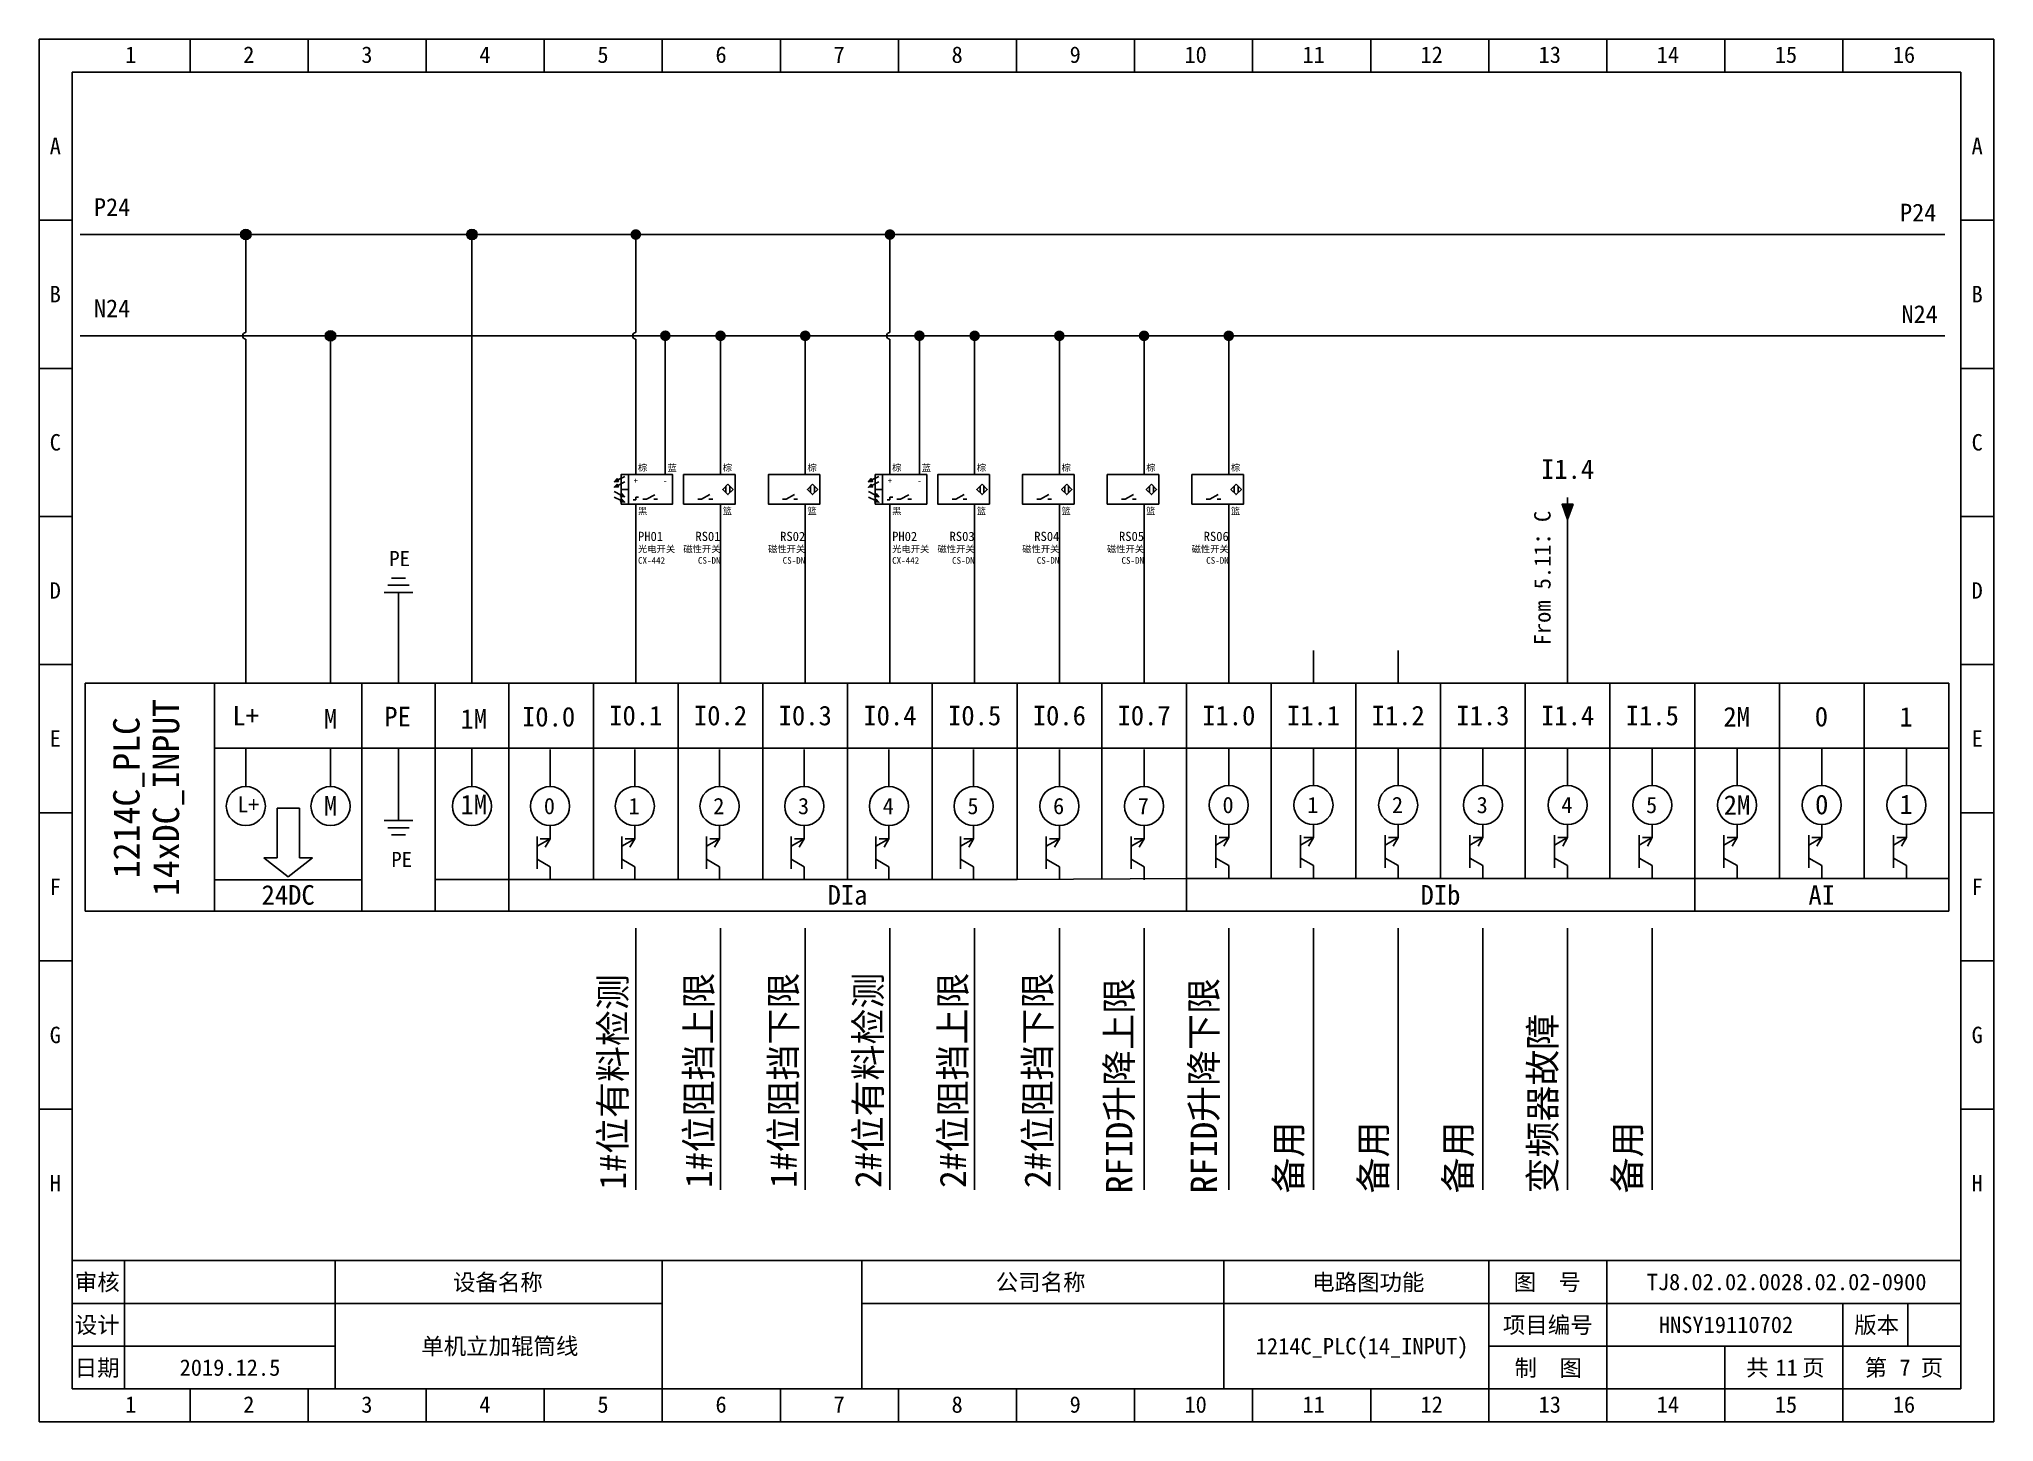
# Model space of a CAD drawing. Header units: millimetres. Extents: x 2035 to 3883, y 1511 to 1945.
# Drawn here: x 2035.1 to 2332.1, y 1513.8 to 1723.8 of the extents above; entities that cross this region are included whole.
import ezdxf
from ezdxf.enums import TextEntityAlignment as Align

# ---------------------------------------------------------------- set-up
doc = ezdxf.new("R2010")
doc.units = ezdxf.units.MM
doc.layers.add('EPLAN300', color=5, linetype='Continuous', lineweight=25)
doc.layers.add('EPLAN311', color=1, linetype='Continuous', lineweight=25)
doc.styles.get("Standard").update_dxf_attribs({"font": 'arial.ttf'})
doc.styles.add('宋体', font='')
doc.styles.get('宋体').set_extended_font_data('宋体')

msp = doc.modelspace()

# ---------------------------------------------------------------- texts
at = {"color": 1, "style": '宋体'}
msp.add_text('From 5.11：C', height=2.5, rotation=90, dxfattribs=at).set_placement((2264.74, 1631.78))
at = {"style": '宋体'}
for s, height, p in [('I0.0', 2.97, (2108.46, 1619.45)), ('0', 2.48, (2111.78, 1606.13)), ('1', 2.48, (2124.65, 1606.13)), ('2', 2.48, (2137.52, 1606.13)), ('3', 2.48, (2150.39, 1606.13)), ('4', 2.48, (2163.26, 1606.13)), ('5', 2.48, (2176.13, 1606.13)), ('6', 2.48, (2189.15, 1606.13)), ('7', 2.48, (2202.02, 1606.13)), ('0', 2.48, (2214.89, 1606.29)), ('1', 2.48, (2227.76, 1606.29)), ('2', 2.48, (2240.63, 1606.29)), ('3', 2.48, (2253.5, 1606.29)), ('4', 2.48, (2266.37, 1606.29)), ('5', 2.48, (2279.24, 1606.29))]:
    msp.add_text(s, height=height, dxfattribs=at).set_placement(p)
at = {"color": 0, "style": '宋体'}
for s, rotation, p in [('1#位有料检测 ', 89.9965, (2124.26, 1549.1)), ('1#位阻挡上限', 89.9965, (2137.31, 1549.34)), ('1#位阻挡下限 ', 89.9965, (2150.18, 1549.34)), ('2#位有料检测 ', 89.9965, (2163.05, 1549.34)), ('2#位阻挡上限 ', 89.9965, (2175.92, 1549.34)), ('2#位阻挡下限 ', 89.9965, (2188.79, 1549.34)), ('RFID升降上限', 90, (2201.18, 1548.54)), ('RFID升降下限', 90, (2214.05, 1548.54)), ('变频器故障', 90, (2265.53, 1548.54)), ('备用', 90, (2226.92, 1548.54)), ('备用', 90, (2239.79, 1548.54)), ('备用', 90, (2252.66, 1548.54)), ('备用', 90, (2278.4, 1548.54))]:
    msp.add_text(s, height=4, rotation=rotation, dxfattribs=at).set_placement(p)
at = {"style": '宋体'}
for s, width, insert, char_height, attachment_point in [('P24', 2.5259, (2046.18, 1698.33), 2.7, 5), ('P24', 2.5259, (2320.59, 1697.5), 2.7, 5), ('N24', 2.5259, (2046.18, 1682.96), 2.7, 5), ('N24', 2.5259, (2320.81, 1682.08), 2.7, 5), ('I1.4', 2.5259, (2267.32, 1658.52), 2.97, 5), ('PE', 3.0901, (2088.3, 1646.11), 2.31, 1), ('L+', 2.5259, (2066.49, 1621.09), 2.97, 5), ('\\pi-5.94,l8.91,t8.91;PE', 2.5259, (2088.07, 1620.95), 2.97, 5), ('I0.1', 2.5259, (2125.75, 1621.09), 2.97, 5), ('I0.2', 2.5259, (2138.62, 1621.09), 2.97, 5), ('I0.3', 2.5259, (2151.49, 1621.09), 2.97, 5), ('I0.4', 2.5259, (2164.36, 1621.09), 2.97, 5), ('I0.5', 2.5259, (2177.23, 1621.09), 2.97, 5), ('I0.6', 2.5259, (2190.1, 1621.09), 2.97, 5), ('I0.7', 2.5259, (2202.97, 1621.09), 2.97, 5), ('I1.0', 2.5259, (2215.84, 1621.09), 2.97, 5), ('I1.1', 2.5259, (2228.71, 1621.09), 2.97, 5), ('I1.2', 2.5259, (2241.58, 1621.09), 2.97, 5), ('I1.3', 2.5259, (2254.45, 1621.09), 2.97, 5), ('I1.4', 2.5259, (2267.32, 1621.09), 2.97, 5), ('I1.5', 2.5259, (2280.19, 1621.09), 2.97, 5), ('2M', 2.5259, (2293.01, 1620.93), 2.97, 5), ('0', 2.5259, (2305.88, 1620.93), 2.97, 5), ('1', 2.5259, (2318.75, 1620.93), 2.97, 5), ('L+', 2.5259, (2066.87, 1607.61), 2.42, 5), ('2M', 2.5259, (2293.06, 1607.52), 2.97, 5), ('0', 2.5259, (2305.93, 1607.58), 2.97, 5), ('1', 2.5259, (2318.75, 1607.62), 2.97, 5), ('PE', 3.0901, (2088.61, 1600.41), 2.31, 1), ('24DC', 2.5259, (2072.93, 1593.85), 2.97, 5), ('DIa', 2.5259, (2157.92, 1593.85), 2.97, 5), ('DIb', 2.5259, (2248.01, 1593.85), 2.97, 5), ('AI', 2.5259, (2305.93, 1593.85), 2.97, 5)]:
    msp.add_mtext_dynamic_manual_height_columns(s, width=width, gutter_width=12.5, heights=[0], dxfattribs=dict(at, insert=insert, char_height=char_height, attachment_point=attachment_point))
at = {"char_height": 2.97, "width": 0.5197, "attachment_point": 1, "style": '宋体'}
for s, insert in [('M', (2078.37, 1622.09)), ('1M', (2099.11, 1622.09)), ('M', (2078.37, 1608.87)), ('1M', (2099.11, 1609.09))]:
    msp.add_mtext(s, dxfattribs=dict(at, insert=insert))
at = {"style": '宋体'}
for tag, p in [('14xDC_INPUT', (2054.37, 1608.66)), ('1214C_PLC', (2048.35, 1608.64))]:
    msp.add_attdef(tag, text='封页', height=4, rotation=90, dxfattribs=at).set_placement(p, align=Align.MIDDLE_CENTER)
for tag, text, p in [('TJ8.02.02.0028.02.02-0900', 'TJ8.01.01.0181.00.01-0900', (2300.59, 1535.09)), ('HNSY19110702', '####', (2291.39, 1528.59)), ('单机立加辊筒线', '', (2105.09, 1525.34)), ('1214C_PLC(14_INPUT)', '封页', (2236.09, 1525.34)), ('2019.12.5', '2019/09/23', (2064.09, 1522.09)), ('11', '02', (2300.59, 1522.09)), ('7', '01', (2318.59, 1522.09))]:
    msp.add_attdef(tag, text=text, height=2.5, dxfattribs=at).set_placement(p, align=Align.MIDDLE_CENTER)

# ---------------------------------------------------------------- blocks, each defined once
blk = doc.blocks.new('*U89')
blk.add_line((-2.5, 0), (2.5, 0))
blk = doc.blocks.new('*U90')
at = {"color": 0, "linetype": 'ByBlock', "lineweight": -2, "transparency": 16777216}
for p in [(0, 0), (0, -22.5), (0, -45), (0, -67.5), (0, -90), (0, -112.5), (0, -135)]:
    blk.add_blockref('*U89', p, dxfattribs=at)
blk = doc.blocks.new('*U91')
blk.add_line((-2.5, 0), (2.5, 0))
blk = doc.blocks.new('*U92')
at = {"color": 0, "linetype": 'ByBlock', "lineweight": -2, "transparency": 16777216}
for p in [(0, 0), (0, -22.5), (0, -45), (0, -67.5), (0, -90), (0, -112.5), (0, -135)]:
    blk.add_blockref('*U91', p, dxfattribs=at)
blk = doc.blocks.new('制图图框')
for p, q in [((-2700.08, 789.32), (-2403.08, 789.32)), ((-2700.08, 579.32), (-2700.08, 789.32)), ((-2700.08, 789.32), (-2700.08, 784.32)), ((-2700.08, 789.32), (-2695.08, 789.32)), ((-2677.15, 789.32), (-2677.15, 784.32)), ((-2659.21, 789.32), (-2659.21, 784.32)), ((-2641.27, 789.32), (-2641.27, 784.32)), ((-2623.33, 789.32), (-2623.33, 784.32)), ((-2605.4, 789.32), (-2605.4, 784.32)), ((-2587.46, 789.32), (-2587.46, 784.32)), ((-2569.52, 789.32), (-2569.52, 784.32)), ((-2551.58, 789.32), (-2551.58, 784.32)), ((-2533.65, 789.32), (-2533.65, 784.32)), ((-2515.71, 789.32), (-2515.71, 784.32)), ((-2497.77, 789.32), (-2497.77, 784.32)), ((-2479.83, 789.32), (-2479.83, 784.32)), ((-2461.9, 789.32), (-2461.9, 784.32)), ((-2443.96, 789.32), (-2443.96, 784.32)), ((-2426.02, 789.32), (-2426.02, 784.32)), ((-2403.08, 789.32), (-2403.08, 579.32)), ((-2403.08, 789.32), (-2403.08, 784.32)), ((-2695.08, 784.32), (-2408.08, 784.32)), ((-2695.08, 584.32), (-2695.08, 784.32)), ((-2408.08, 784.32), (-2408.08, 584.32)), ((-2408.08, 603.82), (-2695.08, 603.82)), ((-2687.08, 603.82), (-2687.08, 584.32)), ((-2655.08, 603.82), (-2655.08, 584.32)), ((-2655.08, 603.82), (-2655.08, 584.32)), ((-2605.4, 579.32), (-2605.4, 603.82)), ((-2575.08, 603.82), (-2575.08, 584.32)), ((-2575.08, 603.82), (-2575.08, 584.32)), ((-2575.08, 603.82), (-2575.08, 584.32)), ((-2520.08, 603.82), (-2520.08, 584.32)), ((-2479.83, 579.32), (-2479.83, 603.82)), ((-2461.9, 579.32), (-2461.9, 603.82)), ((-2655.08, 597.32), (-2695.08, 597.32)), ((-2605.4, 597.32), (-2655.08, 597.32)), ((-2408.08, 597.32), (-2575.08, 597.32)), ((-2426.02, 579.32), (-2426.02, 597.32)), ((-2416.18, 597.32), (-2416.18, 590.82)), ((-2655.08, 590.82), (-2695.08, 590.82)), ((-2408.08, 590.82), (-2479.83, 590.82)), ((-2443.96, 579.32), (-2443.96, 590.82)), ((-2695.08, 584.32), (-2408.08, 584.32)), ((-2677.15, 579.32), (-2677.15, 584.32)), ((-2659.21, 579.32), (-2659.21, 584.32)), ((-2641.27, 579.32), (-2641.27, 584.32)), ((-2623.33, 579.32), (-2623.33, 584.32)), ((-2587.46, 579.32), (-2587.46, 584.32)), ((-2569.52, 579.32), (-2569.52, 584.32)), ((-2551.58, 579.32), (-2551.58, 584.32)), ((-2533.65, 579.32), (-2533.65, 584.32)), ((-2515.71, 579.32), (-2515.71, 584.32)), ((-2497.77, 579.32), (-2497.77, 584.32)), ((-2403.08, 579.32), (-2700.08, 579.32))]:
    blk.add_line(p, q)
blk.add_blockref('*U90', (-2697.58, 761.82))
at = {"xscale": -1}
blk.add_blockref('*U92', (-2405.58, 761.82), dxfattribs=at)
at = {"style": '宋体'}
for s, p in [('1', (-2687.01, 785.71)), ('2', (-2669.07, 785.71)), ('3', (-2651.13, 785.71)), ('4', (-2633.2, 785.71)), ('5', (-2615.26, 785.71)), ('6', (-2597.32, 785.71)), ('7', (-2579.38, 785.71)), ('8', (-2561.45, 785.71)), ('9', (-2543.51, 785.71)), ('10', (-2526.07, 785.71)), ('11', (-2508.13, 785.71)), ('12', (-2490.2, 785.71)), ('13', (-2472.26, 785.71)), ('14', (-2454.32, 785.71)), ('15', (-2436.38, 785.71)), ('16', (-2418.45, 785.71)), ('A', (-2698.47, 771.84)), ('A', (-2406.47, 771.84)), ('B', (-2698.47, 749.34)), ('B', (-2406.47, 749.34)), ('C', (-2698.47, 726.84)), ('C', (-2406.47, 726.84)), ('D', (-2698.47, 704.34)), ('D', (-2406.47, 704.34)), ('E', (-2698.47, 681.84)), ('E', (-2406.47, 681.84)), ('F', (-2698.47, 659.34)), ('F', (-2406.47, 659.34)), ('G', (-2698.47, 636.84)), ('G', (-2406.47, 636.84)), ('H', (-2698.47, 614.34)), ('H', (-2406.47, 614.34)), ('审核', (-2694.65, 599.29)), ('设备名称', (-2637.2, 599.28)), ('公司名称', (-2554.73, 599.29)), ('电路图功能', (-2506.66, 599.29)), ('图  号', (-2476.05, 599.3)), ('设计', (-2694.66, 592.79)), ('项目编号', (-2477.68, 592.79)), ('版本', (-2424.3, 592.79)), ('日期', (-2694.66, 586.29)), ('制  图', (-2475.91, 586.28)), ('共   页', (-2440.72, 586.31)), ('第   页', (-2422.72, 586.3)), ('1', (-2687.01, 580.71)), ('2', (-2669.07, 580.71)), ('3', (-2651.13, 580.71)), ('4', (-2633.2, 580.71)), ('5', (-2615.26, 580.71)), ('6', (-2597.32, 580.71)), ('7', (-2579.38, 580.71)), ('8', (-2561.45, 580.71)), ('9', (-2543.51, 580.71)), ('10', (-2526.07, 580.71)), ('11', (-2508.13, 580.71)), ('12', (-2490.2, 580.71)), ('13', (-2472.26, 580.71)), ('14', (-2454.32, 580.71)), ('15', (-2436.38, 580.71)), ('16', (-2418.45, 580.71))]:
    blk.add_text(s, height=2.5, dxfattribs=at).set_placement(p)
blk = doc.blocks.new('*U71')
blk.add_line((0, 0.14), (0, 5.8))
blk.add_circle((0, -2.83), 2.97)
blk = doc.blocks.new('*U72')
at = {"color": 0, "linetype": 'ByBlock', "lineweight": -2, "transparency": 16777216}
for p in [(0, 0), (12.87, 0), (25.74, 0)]:
    blk.add_blockref('*U71', p, dxfattribs=at)
blk = doc.blocks.new('光电光栅常开')
at = {"layer": 'EPLAN300', "linetype": 'Continuous', "lineweight": 25, "ltscale": 4}
for points in [[(-3.56, 6.25), (-4.09, 5.65), (-3.3, 5.72)], [(-3.56, 5.2), (-4.09, 4.6), (-3.3, 4.67)], [(-2.63, 3.39), (-2.1, 2.8), (-2.89, 2.87)], [(-2.63, 2.34), (-2.1, 1.75), (-2.89, 1.82)]]:
    blk.add_hatch(color=5, dxfattribs=at).paths.add_polyline_path(points, flags=0)
at = {"layer": 'EPLAN300', "color": 5, "linetype": 'Continuous', "lineweight": 25, "ltscale": 4}
for p, q in [((0, 8.4), (0, 7)), ((5.6, 8.4), (5.6, 7)), ((-2.76, 3.13), (-4.09, 3.8)), ((-3.43, 5.99), (-2.1, 6.65)), ((-3.43, 4.94), (-2.1, 5.6)), ((-2.8, 4.2), (-1.4, 4.2)), ((-1.4, 7), (-1.4, 1.4)), ((-2.76, 2.08), (-4.09, 2.75)), ((0, 2.71), (0, 2.19)), ((0, 1.4), (0, 0)), ((3.59, 3.14), (2.01, 2.36))]:
    blk.add_line(p, q, dxfattribs=at)
at = {"layer": 'EPLAN300', "color": 5, "linetype": 'Continuous', "lineweight": 25}
for p, q in [((0, 2.19), (-0.53, 2.19)), ((0.53, 2.71), (0, 2.71)), ((2.01, 2.36), (1.31, 2.36)), ((4.11, 2.36), (3.41, 2.36))]:
    blk.add_line(p, q, dxfattribs=at)
at = {"layer": 'EPLAN300', "color": 5, "linetype": 'Continuous', "lineweight": 25, "ltscale": 4}
for points in [[(-3.56, 6.25), (-4.09, 5.65), (-3.3, 5.72)], [(-3.56, 5.2), (-4.09, 4.6), (-3.3, 4.67)], [(-2.8, 1.4), (7, 1.4), (7, 7), (-2.8, 7)], [(-2.63, 3.39), (-2.1, 2.8), (-2.89, 2.87)], [(-2.63, 2.34), (-2.1, 1.75), (-2.89, 1.82)]]:
    blk.add_lwpolyline(points, close=True, dxfattribs=at)
at = {"color": 0, "style": '宋体'}
for tag, p in [('01', (0.42, 7.67)), ('03', (6.02, 7.67)), ('02', (0.42, -0.54)), ('05', (0.42, -7.76)), ('06', (0.42, -9.92))]:
    blk.add_attdef(tag, p, '', height=1.26, dxfattribs=at)
at = {"color": 5, "style": '宋体'}
blk.add_attdef('04', (0.42, -5.6), '', height=1.75, dxfattribs=at)
at = {"layer": 'EPLAN300', "color": 5, "style": '宋体'}
for s, p in [('+', (0, 5.84)), ('-', (5.6, 5.84))]:
    blk.add_text(s, height=1.05, dxfattribs=at).set_placement(p, align=Align.MIDDLE_CENTER)
blk = doc.blocks.new('磁性接近开关2线常开')
at = {"layer": 'EPLAN300', "color": 5, "linetype": 'Continuous', "lineweight": 25, "ltscale": 4}
for p, q in [((0, 8.4), (0, 7)), ((1.03, 3.58), (1.03, 4.82)), ((1.77, 3.58), (1.77, 4.82)), ((-2.01, 3.24), (-3.59, 2.36)), ((0, 1.4), (0, 0))]:
    blk.add_line(p, q, dxfattribs=at)
at = {"layer": 'EPLAN300', "color": 5, "linetype": 'Continuous', "lineweight": 25}
for p, q in [((-3.59, 2.36), (-4.29, 2.36)), ((-1.49, 2.36), (-2.19, 2.36))]:
    blk.add_line(p, q, dxfattribs=at)
at = {"layer": 'EPLAN300', "color": 5, "linetype": 'Continuous', "lineweight": 25, "ltscale": 4}
for points in [[(2.8, 7), (-7, 7), (-7, 1.4), (2.8, 1.4)], [(1.4, 5.19), (0.41, 4.2), (1.4, 3.21), (2.39, 4.2)]]:
    blk.add_lwpolyline(points, close=True, dxfattribs=at)
at = {"color": 0, "style": '宋体'}
for tag, p in [('01', (0.42, 7.67)), ('02', (0.42, -0.54))]:
    blk.add_attdef(tag, p, '', height=1.26, dxfattribs=at)
at = {"color": 5, "style": '宋体'}
blk.add_attdef('03', text='', height=1.75, dxfattribs=at).set_placement((0, -5.6), align=Align.RIGHT)
at = {"color": 0, "style": '宋体'}
for tag, p in [('04', (0, -7.76)), ('05', (0, -9.92))]:
    blk.add_attdef(tag, text='', height=1.26, dxfattribs=at).set_placement(p, align=Align.RIGHT)
blk = doc.blocks.new('箭头')
at = {"layer": 'EPLAN311', "linetype": 'Continuous', "lineweight": 25, "ltscale": 4}
blk.add_hatch(color=1, dxfattribs=at).paths.add_polyline_path([(0.875, 0.7), (2.8, 0), (0.875, -0.7)], flags=0)
at = {"layer": 'EPLAN311', "color": 1, "linetype": 'Continuous', "lineweight": 25, "ltscale": 4}
blk.add_line((0, 0), (0.875, 0), dxfattribs=at)
blk.add_lwpolyline([(0.875, 0.7), (2.8, 0), (0.875, -0.7)], close=True, dxfattribs=at)
at = {"color": 5}
blk.add_attdef('70_20010', text='', height=1.7535, dxfattribs=at).set_placement((3.5, -0.17535), align=Align.MIDDLE_LEFT)

# ---------------------------------------------------------------- hatches: boundary and pattern name
at = {"layer": 'EPLAN311', "linetype": 'ByBlock', "lineweight": 15, "ltscale": 4}
h = msp.add_hatch(color=0, dxfattribs=at)
edge = h.paths.add_edge_path()
edge.add_arc((2066.5, 1694.16), 0.81, 0, 360)
h = msp.add_hatch(color=0, dxfattribs=at)
edge = h.paths.add_edge_path()
edge.add_arc((2100.86, 1694.16), 0.81, 0, 360)
h = msp.add_hatch(color=0, dxfattribs=at)
edge = h.paths.add_edge_path()
edge.add_arc((2125.75, 1694.16), 0.81, 0, 360)
h = msp.add_hatch(color=0, dxfattribs=at)
edge = h.paths.add_edge_path()
edge.add_arc((2164.36, 1694.16), 0.81, 0, 360)
h = msp.add_hatch(color=0, dxfattribs=at)
edge = h.paths.add_edge_path()
edge.add_arc((2079.37, 1678.78), 0.81, 0, 360)
h = msp.add_hatch(color=0, dxfattribs=at)
edge = h.paths.add_edge_path()
edge.add_arc((2130.23, 1678.79), 0.81, 0, 360)
h = msp.add_hatch(color=0, dxfattribs=at)
edge = h.paths.add_edge_path()
edge.add_arc((2138.62, 1678.78), 0.81, 0, 360)
h = msp.add_hatch(color=0, dxfattribs=at)
edge = h.paths.add_edge_path()
edge.add_arc((2151.49, 1678.78), 0.81, 0, 360)
h = msp.add_hatch(color=0, dxfattribs=at)
edge = h.paths.add_edge_path()
edge.add_arc((2168.84, 1678.79), 0.81, 0, 360)
h = msp.add_hatch(color=0, dxfattribs=at)
edge = h.paths.add_edge_path()
edge.add_arc((2177.23, 1678.78), 0.81, 0, 360)
h = msp.add_hatch(color=0, dxfattribs=at)
edge = h.paths.add_edge_path()
edge.add_arc((2190.1, 1678.78), 0.81, 0, 360)
h = msp.add_hatch(color=0, dxfattribs=at)
edge = h.paths.add_edge_path()
edge.add_arc((2202.97, 1678.78), 0.81, 0, 360)
h = msp.add_hatch(color=0, dxfattribs=at)
edge = h.paths.add_edge_path()
edge.add_arc((2215.84, 1678.78), 0.81, 0, 360)

# ---------------------------------------------------------------- linework, layer by layer
for p, q in [((2066.5, 1679.28), (2066.5, 1694.16)), ((2100.86, 1649.5), (2100.86, 1694.16)), ((2125.75, 1679.28), (2125.75, 1694.16)), ((2164.36, 1679.28), (2164.36, 1694.16)), ((2041.35, 1678.78), (2324.63, 1678.76)), ((2066.5, 1626.04), (2066.5, 1678.28)), ((2079.37, 1630.99), (2079.37, 1678.78)), ((2125.75, 1658.82), (2125.75, 1678.28)), ((2130.23, 1658.82), (2130.23, 1678.78)), ((2138.62, 1658.82), (2138.62, 1678.78)), ((2151.49, 1658.82), (2151.49, 1678.78)), ((2164.36, 1658.82), (2164.36, 1678.28)), ((2168.84, 1658.82), (2168.84, 1678.78)), ((2177.23, 1658.82), (2177.23, 1678.77)), ((2190.1, 1658.82), (2190.1, 1678.77)), ((2202.97, 1658.82), (2202.97, 1678.77)), ((2215.84, 1658.82), (2215.84, 1678.77)), ((2125.75, 1638.27), (2125.75, 1652.1)), ((2138.62, 1630.99), (2138.62, 1652.1)), ((2151.49, 1630.99), (2151.49, 1652.1)), ((2164.36, 1638.27), (2164.36, 1652.1)), ((2177.23, 1630.99), (2177.23, 1652.1)), ((2190.1, 1630.99), (2190.1, 1652.1)), ((2202.97, 1630.99), (2202.97, 1652.1)), ((2215.84, 1630.99), (2215.84, 1652.1)), ((2267.32, 1630.99), (2267.32, 1654.25)), ((2100.86, 1630.99), (2100.86, 1649.5)), ((2089.69, 1630.99), (2089.69, 1639.82)), ((2125.75, 1638.27), (2125.75, 1630.99)), ((2164.36, 1638.27), (2164.36, 1630.99)), ((2079.37, 1630.99), (2079.37, 1626.04)), ((2089.69, 1630.99), (2089.69, 1626.04)), ((2089.69, 1626.04), (2089.69, 1630.99)), ((2100.86, 1626.04), (2100.86, 1630.99)), ((2125.75, 1630.99), (2125.75, 1626.04)), ((2138.62, 1630.99), (2138.62, 1626.04)), ((2151.49, 1630.99), (2151.49, 1626.04)), ((2164.36, 1630.99), (2164.36, 1626.04)), ((2177.23, 1630.99), (2177.23, 1626.04)), ((2190.1, 1630.99), (2190.1, 1626.04)), ((2202.97, 1630.99), (2202.97, 1626.04)), ((2215.84, 1630.99), (2215.84, 1626.04)), ((2228.71, 1630.99), (2228.71, 1626.04)), ((2241.58, 1630.99), (2241.58, 1626.04)), ((2267.32, 1630.99), (2267.32, 1626.04)), ((2042.1, 1626.04), (2325.24, 1626.04)), ((2042.1, 1591.39), (2042.1, 1626.04)), ((2042.1, 1626.04), (2042.1, 1591.39)), ((2061.76, 1626.04), (2061.76, 1591.39)), ((2067.84, 1626.04), (2072.64, 1626.04)), ((2084.1, 1626.04), (2084.1, 1591.39)), ((2095.27, 1626.04), (2084.1, 1626.04)), ((2095.27, 1626.04), (2087.8, 1626.04)), ((2095.27, 1626.04), (2095.27, 1591.39)), ((2106.45, 1626.04), (2106.45, 1591.39)), ((2119.32, 1626.04), (2119.32, 1596.19)), ((2132.19, 1626.04), (2132.19, 1596.19)), ((2145.06, 1626.04), (2145.06, 1596.19)), ((2157.93, 1626.04), (2157.93, 1596.19)), ((2170.8, 1626.04), (2170.8, 1596.19)), ((2183.67, 1626.04), (2183.67, 1596.19)), ((2196.54, 1626.04), (2196.54, 1596.27)), ((2209.41, 1626.04), (2209.41, 1591.39)), ((2222.28, 1626.04), (2222.28, 1596.34)), ((2235.15, 1626.04), (2235.15, 1596.34)), ((2248.02, 1626.04), (2248.02, 1596.34)), ((2260.89, 1626.04), (2260.89, 1596.34)), ((2273.76, 1626.04), (2273.76, 1596.34)), ((2286.63, 1626.04), (2286.63, 1591.39)), ((2299.5, 1626.04), (2299.5, 1596.34)), ((2312.37, 1626.04), (2312.37, 1596.34)), ((2325.24, 1626.04), (2325.24, 1591.39)), ((2325.24, 1626.04), (2325.24, 1591.39)), ((2061.76, 1616.14), (2325.24, 1616.14)), ((2066.5, 1610.33), (2066.5, 1616.14)), ((2079.37, 1610.33), (2079.37, 1616.14)), ((2089.69, 1616.14), (2089.69, 1607.31)), ((2100.86, 1610.33), (2100.86, 1616.14)), ((2112.73, 1610.33), (2112.73, 1615.98)), ((2125.6, 1610.33), (2125.6, 1615.98)), ((2138.47, 1610.33), (2138.47, 1615.98)), ((2151.34, 1610.33), (2151.34, 1615.98)), ((2164.21, 1610.33), (2164.21, 1615.98)), ((2177.08, 1610.33), (2177.08, 1615.98)), ((2190.1, 1610.33), (2190.1, 1615.98)), ((2202.97, 1610.33), (2202.97, 1615.98)), ((2215.84, 1610.49), (2215.84, 1616.14)), ((2228.71, 1610.49), (2228.71, 1616.14)), ((2241.58, 1610.49), (2241.58, 1616.14)), ((2254.45, 1610.49), (2254.45, 1616.14)), ((2267.32, 1610.49), (2267.32, 1616.14)), ((2280.19, 1610.49), (2280.19, 1616.14)), ((2071.24, 1607.05), (2074.63, 1607.05)), ((2071.24, 1599.48), (2071.24, 1607.05)), ((2074.63, 1607.05), (2074.63, 1599.48)), ((2112.73, 1602.41), (2112.73, 1604.39)), ((2125.6, 1602.41), (2125.6, 1604.39)), ((2138.47, 1602.41), (2138.47, 1604.39)), ((2151.34, 1602.41), (2151.34, 1604.39)), ((2164.21, 1602.41), (2164.21, 1604.39)), ((2177.08, 1602.41), (2177.08, 1604.39)), ((2190.1, 1602.41), (2190.1, 1604.39)), ((2202.97, 1602.41), (2202.97, 1604.39)), ((2215.84, 1602.57), (2215.84, 1604.55)), ((2228.71, 1602.57), (2228.71, 1604.55)), ((2241.58, 1602.57), (2241.58, 1604.55)), ((2254.45, 1602.57), (2254.45, 1604.55)), ((2267.32, 1602.57), (2267.32, 1604.55)), ((2280.19, 1602.57), (2280.19, 1604.55)), ((2293.06, 1602.57), (2293.06, 1604.55)), ((2305.93, 1602.57), (2305.93, 1604.55)), ((2318.8, 1602.57), (2318.8, 1604.55)), ((2110.75, 1602.76), (2110.75, 1597.81)), ((2110.75, 1601.27), (2112.73, 1602.41)), ((2112.73, 1602.41), (2111.24, 1602.41)), ((2112.73, 1602.41), (2111.98, 1601.13)), ((2123.62, 1602.76), (2123.62, 1597.81)), ((2123.62, 1601.27), (2125.6, 1602.41)), ((2125.6, 1602.41), (2124.11, 1602.41)), ((2125.6, 1602.41), (2124.85, 1601.13)), ((2136.49, 1602.76), (2136.49, 1597.81)), ((2136.49, 1601.27), (2138.47, 1602.41)), ((2138.47, 1602.41), (2136.98, 1602.41)), ((2138.47, 1602.41), (2137.72, 1601.13)), ((2149.36, 1602.76), (2149.36, 1597.81)), ((2149.36, 1601.27), (2151.34, 1602.41)), ((2151.34, 1602.41), (2149.85, 1602.41)), ((2151.34, 1602.41), (2150.59, 1601.13)), ((2162.23, 1602.76), (2162.23, 1597.81)), ((2162.23, 1601.27), (2164.21, 1602.41)), ((2164.21, 1602.41), (2162.72, 1602.41)), ((2164.21, 1602.41), (2163.46, 1601.13)), ((2175.1, 1602.76), (2175.1, 1597.81)), ((2175.1, 1601.27), (2177.08, 1602.41)), ((2177.08, 1602.41), (2175.59, 1602.41)), ((2177.08, 1602.41), (2176.33, 1601.13)), ((2188.12, 1602.76), (2188.12, 1597.81)), ((2188.12, 1601.27), (2190.1, 1602.41)), ((2190.1, 1602.41), (2188.62, 1602.41)), ((2190.1, 1602.41), (2189.36, 1601.13)), ((2200.99, 1602.76), (2200.99, 1597.81)), ((2200.99, 1601.27), (2202.97, 1602.41)), ((2202.97, 1602.41), (2201.49, 1602.41)), ((2202.97, 1602.41), (2202.23, 1601.13)), ((2213.86, 1602.92), (2213.86, 1597.97)), ((2213.86, 1601.43), (2215.84, 1602.57)), ((2215.84, 1602.57), (2214.36, 1602.57)), ((2215.84, 1602.57), (2215.1, 1601.29)), ((2226.73, 1602.92), (2226.73, 1597.97)), ((2226.73, 1601.43), (2228.71, 1602.57)), ((2228.71, 1602.57), (2227.23, 1602.57)), ((2228.71, 1602.57), (2227.97, 1601.29)), ((2239.6, 1602.92), (2239.6, 1597.97)), ((2239.6, 1601.43), (2241.58, 1602.57)), ((2241.58, 1602.57), (2240.1, 1602.57)), ((2241.58, 1602.57), (2240.84, 1601.29)), ((2252.47, 1602.92), (2252.47, 1597.97)), ((2252.47, 1601.43), (2254.45, 1602.57)), ((2254.45, 1602.57), (2252.97, 1602.57)), ((2254.45, 1602.57), (2253.71, 1601.29)), ((2265.34, 1602.92), (2265.34, 1597.97)), ((2265.34, 1601.43), (2267.32, 1602.57)), ((2267.32, 1602.57), (2265.84, 1602.57)), ((2267.32, 1602.57), (2266.58, 1601.29)), ((2278.21, 1602.92), (2278.21, 1597.97)), ((2278.21, 1601.43), (2280.19, 1602.57)), ((2280.19, 1602.57), (2278.71, 1602.57)), ((2280.19, 1602.57), (2279.45, 1601.29)), ((2291.08, 1602.92), (2291.08, 1597.97)), ((2291.08, 1601.43), (2293.06, 1602.57)), ((2293.06, 1602.57), (2291.58, 1602.57)), ((2293.06, 1602.57), (2292.32, 1601.29)), ((2303.95, 1602.92), (2303.95, 1597.97)), ((2303.95, 1601.43), (2305.93, 1602.57)), ((2305.93, 1602.57), (2304.45, 1602.57)), ((2305.93, 1602.57), (2305.19, 1601.29)), ((2316.82, 1602.92), (2316.82, 1597.97)), ((2316.82, 1601.43), (2318.8, 1602.57)), ((2318.8, 1602.57), (2317.32, 1602.57)), ((2318.8, 1602.57), (2318.06, 1601.29)), ((2069.22, 1599.48), (2072.93, 1596.6)), ((2071.24, 1599.48), (2069.22, 1599.48)), ((2076.65, 1599.48), (2072.93, 1596.6)), ((2074.63, 1599.48), (2076.65, 1599.48)), ((2112.73, 1598.16), (2110.75, 1599.29)), ((2112.73, 1596.18), (2112.73, 1598.16)), ((2125.6, 1598.16), (2123.62, 1599.29)), ((2125.6, 1596.18), (2125.6, 1598.16)), ((2138.47, 1598.16), (2136.49, 1599.29)), ((2138.47, 1596.18), (2138.47, 1598.16)), ((2151.34, 1598.16), (2149.36, 1599.29)), ((2151.34, 1596.18), (2151.34, 1598.16)), ((2164.21, 1598.16), (2162.23, 1599.29)), ((2164.21, 1596.18), (2164.21, 1598.16)), ((2177.08, 1598.16), (2175.1, 1599.29)), ((2177.08, 1596.18), (2177.08, 1598.16)), ((2190.1, 1598.16), (2188.12, 1599.29)), ((2190.1, 1596.18), (2190.1, 1598.16)), ((2202.97, 1598.16), (2200.99, 1599.29)), ((2202.97, 1596.18), (2202.97, 1598.16)), ((2215.84, 1598.32), (2213.86, 1599.45)), ((2215.84, 1596.34), (2215.84, 1598.32)), ((2228.71, 1598.32), (2226.73, 1599.45)), ((2228.71, 1596.34), (2228.71, 1598.32)), ((2241.58, 1598.32), (2239.6, 1599.45)), ((2241.58, 1596.34), (2241.58, 1598.32)), ((2254.45, 1598.32), (2252.47, 1599.45)), ((2254.45, 1596.34), (2254.45, 1598.32)), ((2267.32, 1598.32), (2265.34, 1599.45)), ((2267.32, 1596.34), (2267.32, 1598.32)), ((2280.19, 1598.32), (2278.21, 1599.45)), ((2280.19, 1596.34), (2280.19, 1598.32)), ((2293.06, 1598.32), (2291.08, 1599.45)), ((2293.06, 1596.34), (2293.06, 1598.32)), ((2305.93, 1598.32), (2303.95, 1599.45)), ((2305.93, 1596.34), (2305.93, 1598.32)), ((2318.8, 1598.32), (2316.82, 1599.45)), ((2318.8, 1596.34), (2318.8, 1598.32)), ((2084.1, 1596.18), (2061.76, 1596.18)), ((2100.76, 1596.19), (2095.27, 1596.19)), ((2183.67, 1596.19), (2100.76, 1596.19)), ((2183.67, 1596.19), (2209.41, 1596.34)), ((2325.24, 1596.34), (2209.41, 1596.34)), ((2325.24, 1591.39), (2042.1, 1591.39)), ((2125.75, 1549.1), (2125.75, 1588.8)), ((2138.62, 1549.1), (2138.62, 1588.8)), ((2151.49, 1549.1), (2151.49, 1588.8)), ((2164.36, 1549.1), (2164.36, 1588.8)), ((2177.23, 1549.1), (2177.23, 1588.8)), ((2190.1, 1549.1), (2190.1, 1588.8)), ((2202.97, 1549.1), (2202.97, 1588.8)), ((2215.84, 1549.1), (2215.84, 1588.8)), ((2228.71, 1549.1), (2228.71, 1588.8)), ((2241.58, 1549.1), (2241.58, 1588.8)), ((2254.45, 1549.1), (2254.45, 1588.8)), ((2267.32, 1549.1), (2267.32, 1588.8)), ((2280.19, 1549.1), (2280.19, 1588.8))]:
    msp.add_line(p, q)
at = {"linetype": 'Continuous', "lineweight": 25, "ltscale": 4}
for p, q in [((2087.53, 1639.82), (2091.85, 1639.82)), ((2088.07, 1640.9), (2091.31, 1640.9)), ((2088.61, 1641.98), (2090.77, 1641.98)), ((2089.69, 1632.12), (2089.69, 1634.28)), ((2089.69, 1607.31), (2089.69, 1605.16)), ((2087.53, 1605.16), (2091.85, 1605.16)), ((2088.07, 1604.08), (2091.31, 1604.08)), ((2088.61, 1603), (2090.77, 1603))]:
    msp.add_line(p, q, dxfattribs=at)
for centre in [(2066.5, 1607.36), (2079.37, 1607.36), (2100.86, 1607.36), (2112.73, 1607.36), (2125.6, 1607.36), (2138.47, 1607.36), (2151.34, 1607.36), (2164.21, 1607.36), (2177.08, 1607.36), (2190.1, 1607.36), (2202.97, 1607.36), (2215.84, 1607.52), (2228.71, 1607.52), (2241.58, 1607.52), (2254.45, 1607.52), (2267.32, 1607.52), (2280.19, 1607.52)]:
    msp.add_circle(centre, 2.97)
for centre in [(2066.5, 1678.78), (2125.75, 1678.78), (2164.36, 1678.78)]:
    msp.add_arc(centre, 0.5, 90, 270)
at = {"layer": 'EPLAN311', "color": 7, "linetype": 'Continuous', "lineweight": 25, "ltscale": 4}
for p, q in [((2041.35, 1694.16), (2056.3, 1694.16)), ((2056.3, 1694.16), (2324.63, 1694.16))]:
    msp.add_line(p, q, dxfattribs=at)
at = {"layer": 'EPLAN311', "color": 0, "linetype": 'ByBlock', "lineweight": 15, "ltscale": 4}
for centre in [(2066.5, 1694.16), (2100.86, 1694.16), (2079.37, 1678.78)]:
    msp.add_circle(centre, 0.81, dxfattribs=at)

# ---------------------------------------------------------------- block references
for name, p in [('制图图框', (4735.17, 934.52)), ('*U72', (2293.06, 1610.35))]:
    msp.add_blockref(name, p)
at = {"xscale": 0.8, "yscale": 0.8, "zscale": 0.8}
for name, p, values in [('光电光栅常开', (2125.75, 1652.1), {'01': '棕', '02': '黑', '03': '蓝', '04': 'PH01', '05': '光电开关', '06': 'CX-442'}), ('磁性接近开关2线常开', (2138.62, 1652.1), {'05': 'CS-DN', '04': '磁性开关', '03': 'RS01', '02': '篮', '01': '棕'}), ('磁性接近开关2线常开', (2151.49, 1652.1), {'05': 'CS-DN', '04': '磁性开关', '03': 'RS02', '02': '篮', '01': '棕'}), ('光电光栅常开', (2164.36, 1652.1), {'01': '棕', '02': '黑', '03': '蓝', '04': 'PH02', '05': '光电开关', '06': 'CX-442'}), ('磁性接近开关2线常开', (2177.23, 1652.1), {'05': 'CS-DN', '04': '磁性开关', '03': 'RS03', '02': '篮', '01': '棕'}), ('磁性接近开关2线常开', (2190.1, 1652.1), {'05': 'CS-DN', '04': '磁性开关', '03': 'RS04', '02': '篮', '01': '棕'}), ('磁性接近开关2线常开', (2202.97, 1652.1), {'05': 'CS-DN', '04': '磁性开关', '03': 'RS05', '02': '篮', '01': '棕'}), ('磁性接近开关2线常开', (2215.84, 1652.1), {'05': 'CS-DN', '04': '磁性开关', '03': 'RS06', '02': '篮', '01': '棕'})]:
    msp.add_blockref(name, p, dxfattribs=at).add_auto_attribs(values)
at = {"xscale": 1.2, "yscale": 1.2, "zscale": 1.2, "rotation": 270}
msp.add_blockref('箭头', (2267.32, 1654.25), dxfattribs=at)

msp.set_redraw_order([(e.dxf.handle, doc.entitydb.next_handle()) for e in msp.query("TEXT MTEXT ATTDEF DIMENSION ARC_DIMENSION")])  # texts and dimensions are drawn at this point

doc.saveas('drawing.dxf')
